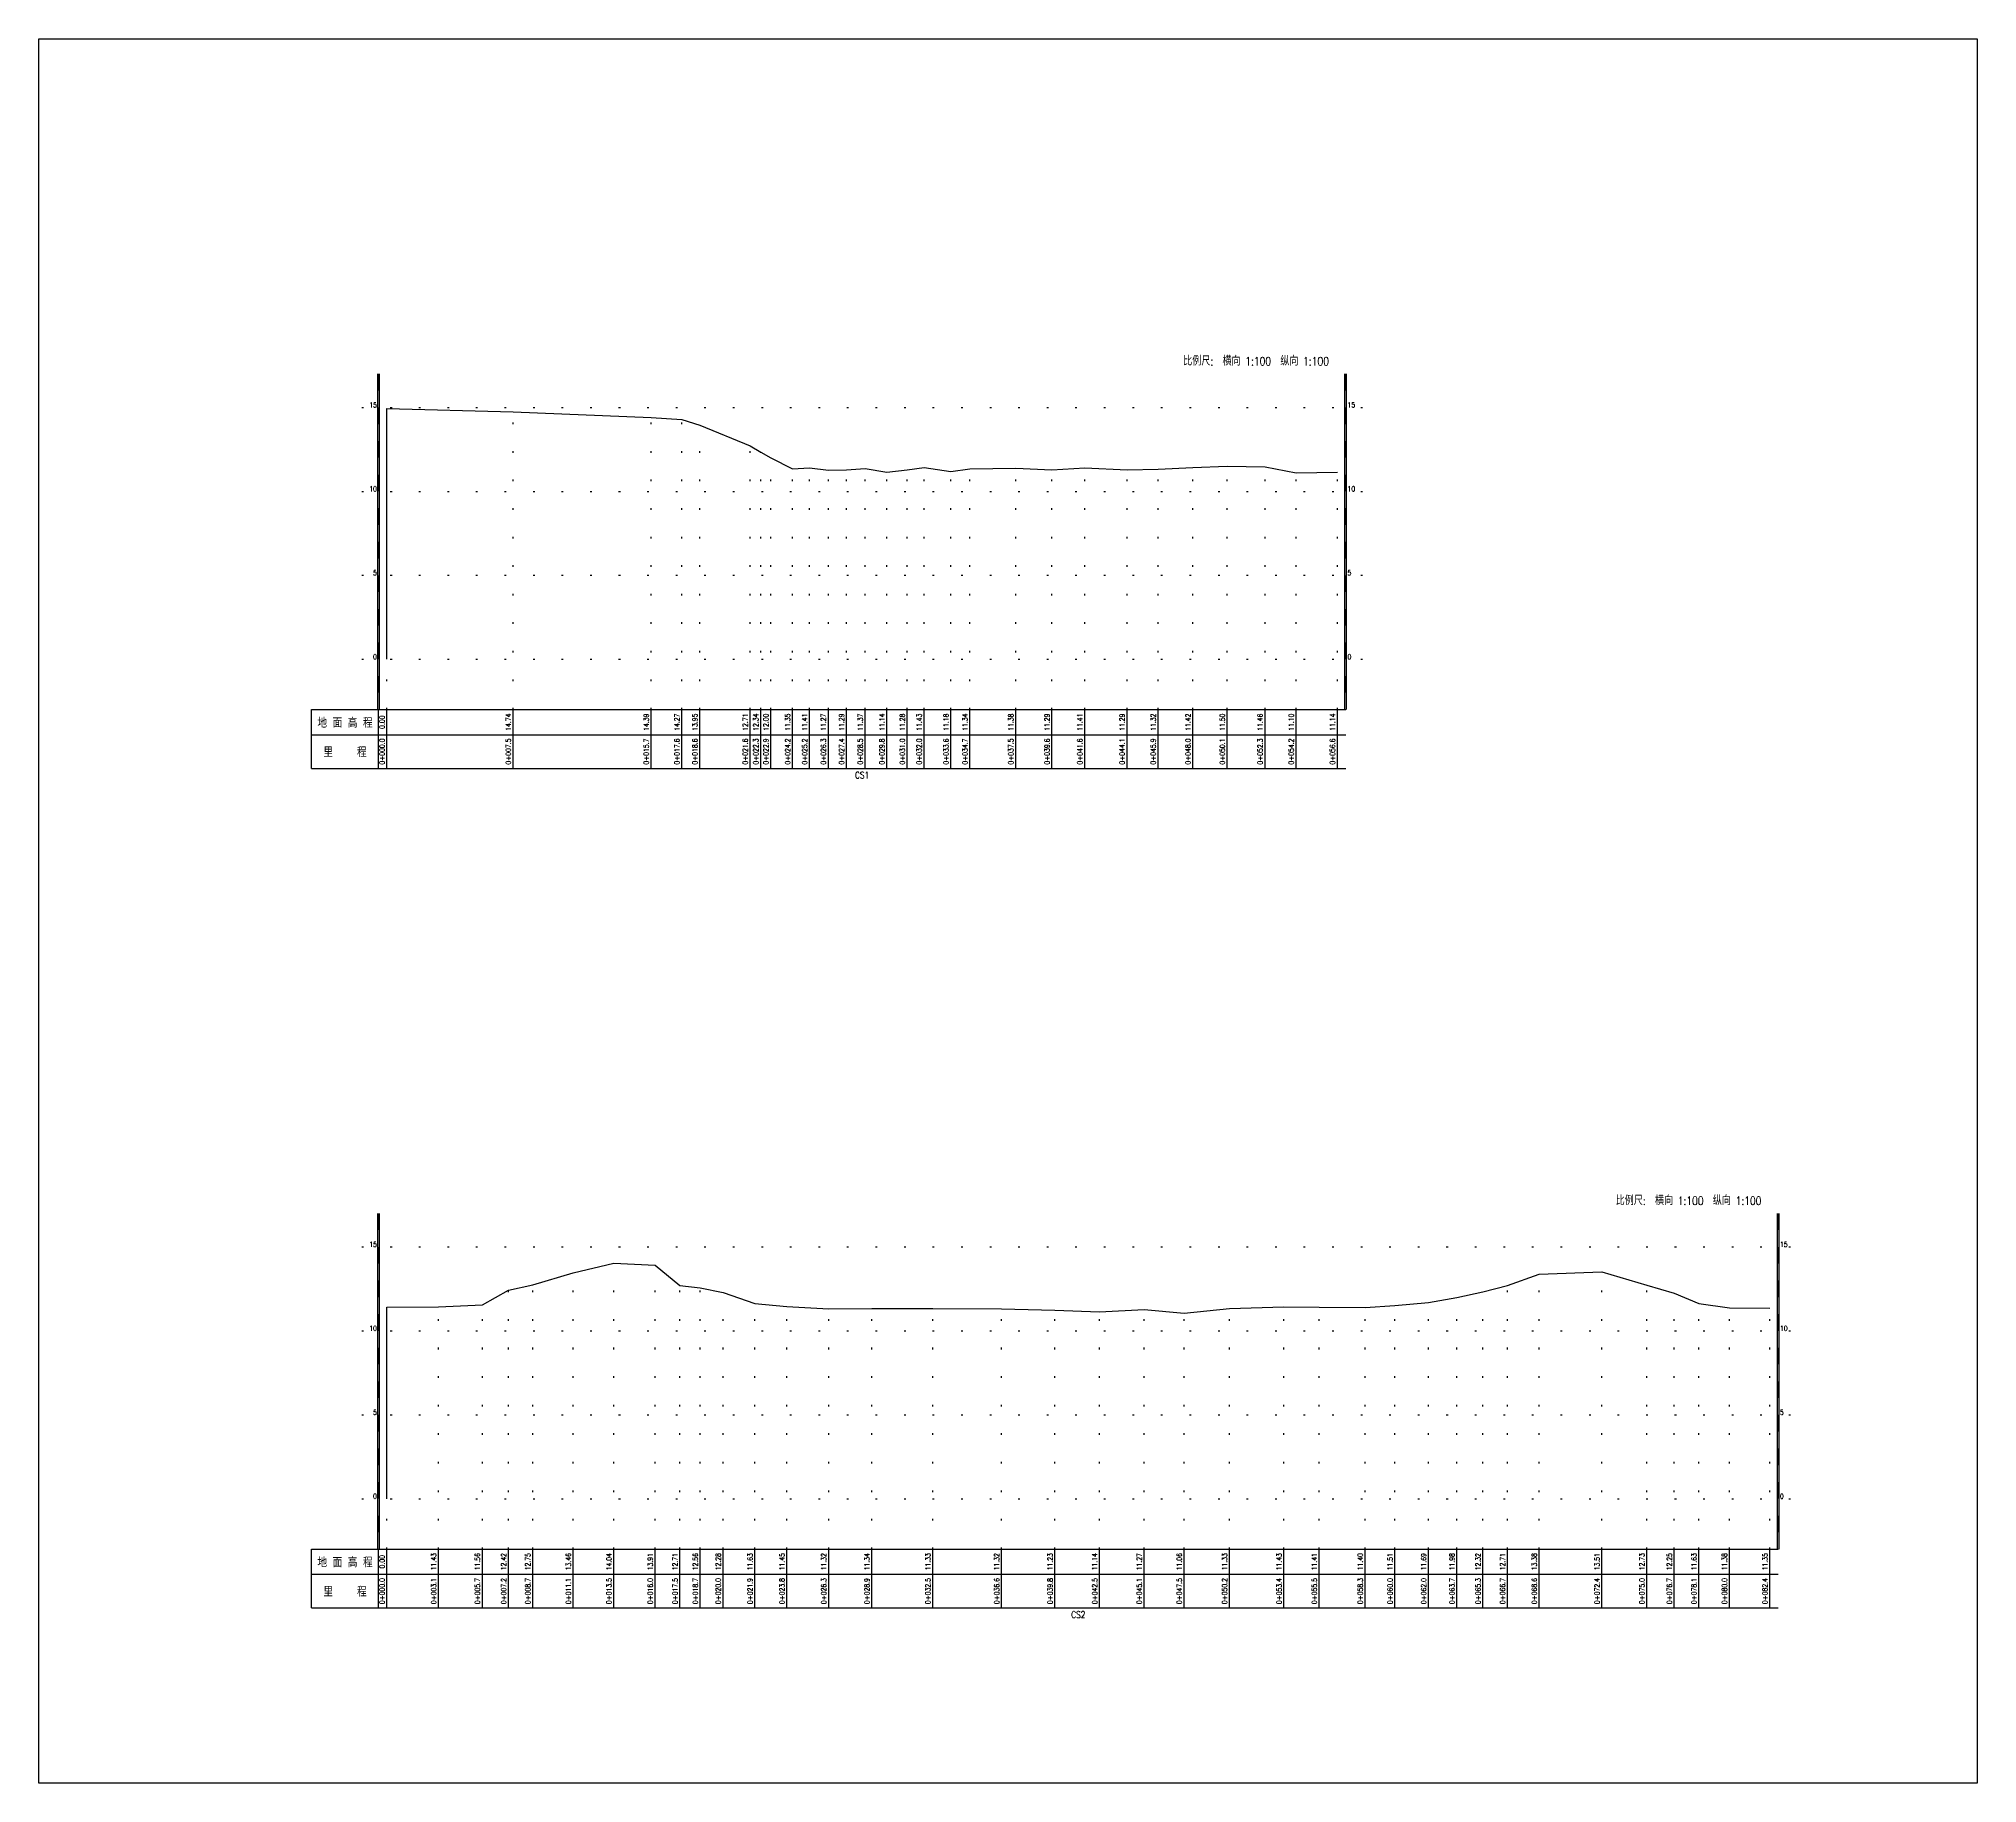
# Model space of a CAD drawing. Extents: x 393506 to 393814, y 3689661 to 3689837.
# Drawn here: x 393698.9 to 393814.3, y 3689732.8 to 3689836.7 of the extents above; entities that cross this region are included whole.
import ezdxf
from ezdxf.enums import TextEntityAlignment as Align

# ---------------------------------------------------------------- set-up
doc = ezdxf.new("R2010")
doc.units = 0
doc.linetypes.add('X4', pattern=[1.6, 0, -1.6])
doc.layers.get('0').update_dxf_attribs({"linetype": 'CONTINUOUS'})
for name, color, linetype in [('dmx', 1, 'CONTINUOUS'), ('zdm1', 2, 'CONTINUOUS'), ('ZDMT5', 3, 'CONTINUOUS')]:
    doc.layers.add(name, color=color, linetype=linetype)
doc.styles.add('HZ', font='rs.shx', dxfattribs={"width": 0.8, "bigfont": 'hztxt.shx'})

msp = doc.modelspace()

# ---------------------------------------------------------------- linework, layer by layer
at = {"linetype": 'Continuous'}
msp.add_lwpolyline([(393698.88, 3689836.72), (393814.34, 3689836.72), (393814.34, 3689732.83), (393698.88, 3689732.83)], close=True, dxfattribs=at)
at = {"layer": 'dmx', "linetype": 'Continuous', "flags": 128}
for points in [[(393719.62, 3689799.77), (393719.62, 3689814.7), (393727.14, 3689814.51), (393735.35, 3689814.16), (393737.18, 3689814.04), (393738.25, 3689813.72), (393741.25, 3689812.48), (393741.88, 3689812.11), (393742.48, 3689811.77), (393743.78, 3689811.12), (393744.79, 3689811.18), (393745.91, 3689811.04), (393746.99, 3689811.06), (393748.1, 3689811.14), (393749.39, 3689810.91), (393750.61, 3689811.05), (393751.61, 3689811.2), (393753.21, 3689810.95), (393754.34, 3689811.11), (393757.07, 3689811.15), (393759.23, 3689811.06), (393761.18, 3689811.18), (393763.7, 3689811.06), (393765.55, 3689811.09), (393767.62, 3689811.19), (393769.67, 3689811.27), (393771.92, 3689811.23), (393773.77, 3689810.87), (393776.23, 3689810.91)], [(393719.62, 3689749.77), (393719.62, 3689761.19), (393722.69, 3689761.2), (393725.3, 3689761.33), (393726.86, 3689762.19), (393728.3, 3689762.52), (393730.72, 3689763.23), (393733.13, 3689763.81), (393735.59, 3689763.68), (393737.07, 3689762.48), (393738.28, 3689762.33), (393739.64, 3689762.05), (393741.54, 3689761.4), (393743.44, 3689761.22), (393745.93, 3689761.09), (393748.5, 3689761.11), (393752.13, 3689761.1), (393756.23, 3689761.09), (393759.41, 3689761), (393762.07, 3689760.91), (393764.72, 3689761.04), (393767.1, 3689760.83), (393769.8, 3689761.1), (393773.05, 3689761.2), (393775.15, 3689761.18), (393777.88, 3689761.17), (393779.66, 3689761.28), (393781.66, 3689761.46), (393783.35, 3689761.75), (393784.9, 3689762.09), (393786.36, 3689762.48), (393788.25, 3689763.15), (393791.99, 3689763.28), (393794.66, 3689762.5), (393796.3, 3689762.02), (393797.76, 3689761.4), (393799.58, 3689761.15), (393801.99, 3689761.12)]]:
    msp.add_lwpolyline(points, dxfattribs=at)
at = {"layer": 'zdm1', "linetype": 'Continuous'}
for p, q in [((393719.07, 3689796.77), (393719.07, 3689816.77)), ((393719.17, 3689796.77), (393719.17, 3689816.77)), ((393776.68, 3689796.77), (393776.68, 3689816.77)), ((393776.78, 3689796.77), (393776.78, 3689816.77)), ((393715.12, 3689796.77), (393719.62, 3689796.77)), ((393715.12, 3689793.27), (393715.12, 3689796.77)), ((393719.12, 3689793.27), (393719.12, 3689796.77)), ((393719.62, 3689796.77), (393776.73, 3689796.77)), ((393715.12, 3689795.27), (393776.73, 3689795.27)), ((393715.12, 3689793.27), (393776.73, 3689793.27)), ((393719.07, 3689746.77), (393719.07, 3689766.77)), ((393719.17, 3689746.77), (393719.17, 3689766.77)), ((393802.44, 3689746.77), (393802.44, 3689766.77)), ((393802.54, 3689746.77), (393802.54, 3689766.77)), ((393715.12, 3689746.77), (393719.62, 3689746.77)), ((393715.12, 3689743.27), (393715.12, 3689746.77)), ((393719.12, 3689743.27), (393719.12, 3689746.77)), ((393719.62, 3689746.77), (393802.49, 3689746.77)), ((393715.12, 3689745.27), (393802.49, 3689745.27)), ((393715.12, 3689743.27), (393802.49, 3689743.27))]:
    msp.add_line(p, q, dxfattribs=at)
at = {"layer": 'zdm1', "linetype": 'X4'}
for p, q in [((393718.12, 3689814.77), (393777.73, 3689814.77)), ((393718.12, 3689809.77), (393777.73, 3689809.77)), ((393718.12, 3689804.77), (393777.73, 3689804.77)), ((393718.12, 3689799.77), (393777.73, 3689799.77)), ((393718.12, 3689764.77), (393803.49, 3689764.77)), ((393718.12, 3689759.77), (393803.49, 3689759.77)), ((393718.12, 3689754.77), (393803.49, 3689754.77)), ((393718.12, 3689749.77), (393803.49, 3689749.77))]:
    msp.add_line(p, q, dxfattribs=at)
at = {"layer": 'zdm1', "linetype": 'Continuous', "const_width": 0.1, "flags": 128}
for points in [[(393719.12, 3689815.77), (393719.12, 3689816.77)], [(393776.73, 3689815.77), (393776.73, 3689816.77)], [(393719.12, 3689813.77), (393719.12, 3689814.77)], [(393776.73, 3689813.77), (393776.73, 3689814.77)], [(393719.12, 3689811.77), (393719.12, 3689812.77)], [(393776.73, 3689811.77), (393776.73, 3689812.77)], [(393719.12, 3689809.77), (393719.12, 3689810.77)], [(393776.73, 3689809.77), (393776.73, 3689810.77)], [(393719.12, 3689807.77), (393719.12, 3689808.77)], [(393776.73, 3689807.77), (393776.73, 3689808.77)], [(393719.12, 3689805.77), (393719.12, 3689806.77)], [(393776.73, 3689805.77), (393776.73, 3689806.77)], [(393719.12, 3689803.77), (393719.12, 3689804.77)], [(393776.73, 3689803.77), (393776.73, 3689804.77)], [(393719.12, 3689801.77), (393719.12, 3689802.77)], [(393776.73, 3689801.77), (393776.73, 3689802.77)], [(393719.12, 3689799.77), (393719.12, 3689800.77)], [(393776.73, 3689799.77), (393776.73, 3689800.77)], [(393719.12, 3689797.77), (393719.12, 3689798.77)], [(393776.73, 3689797.77), (393776.73, 3689798.77)], [(393719.12, 3689765.77), (393719.12, 3689766.77)], [(393802.49, 3689765.77), (393802.49, 3689766.77)], [(393719.12, 3689763.77), (393719.12, 3689764.77)], [(393802.49, 3689763.77), (393802.49, 3689764.77)], [(393719.12, 3689761.77), (393719.12, 3689762.77)], [(393802.49, 3689761.77), (393802.49, 3689762.77)], [(393719.12, 3689759.77), (393719.12, 3689760.77)], [(393802.49, 3689759.77), (393802.49, 3689760.77)], [(393719.12, 3689757.77), (393719.12, 3689758.77)], [(393802.49, 3689757.77), (393802.49, 3689758.77)], [(393719.12, 3689755.77), (393719.12, 3689756.77)], [(393802.49, 3689755.77), (393802.49, 3689756.77)], [(393719.12, 3689753.77), (393719.12, 3689754.77)], [(393802.49, 3689753.77), (393802.49, 3689754.77)], [(393719.12, 3689751.77), (393719.12, 3689752.77)], [(393802.49, 3689751.77), (393802.49, 3689752.77)], [(393719.12, 3689749.77), (393719.12, 3689750.77)], [(393802.49, 3689749.77), (393802.49, 3689750.77)], [(393719.12, 3689747.77), (393719.12, 3689748.77)], [(393802.49, 3689747.77), (393802.49, 3689748.77)]]:
    msp.add_lwpolyline(points, dxfattribs=at)
at = {"layer": 'ZDMT5', "linetype": 'X4'}
for p, q in [((393719.62, 3689796.77), (393719.62, 3689814.7)), ((393727.14, 3689796.77), (393727.14, 3689814.51)), ((393735.35, 3689796.77), (393735.35, 3689814.16)), ((393737.18, 3689796.77), (393737.18, 3689814.04)), ((393738.25, 3689796.77), (393738.25, 3689813.72)), ((393741.25, 3689796.77), (393741.25, 3689812.48)), ((393741.88, 3689796.77), (393741.88, 3689812.11)), ((393742.48, 3689796.77), (393742.48, 3689811.77)), ((393743.78, 3689796.77), (393743.78, 3689811.12)), ((393744.79, 3689796.77), (393744.79, 3689811.18)), ((393745.91, 3689796.77), (393745.91, 3689811.04)), ((393746.99, 3689796.77), (393746.99, 3689811.06)), ((393748.1, 3689796.77), (393748.1, 3689811.14)), ((393749.39, 3689796.77), (393749.39, 3689810.91)), ((393750.61, 3689796.77), (393750.61, 3689811.05)), ((393751.61, 3689796.77), (393751.61, 3689811.2)), ((393753.21, 3689796.77), (393753.21, 3689810.95)), ((393754.34, 3689796.77), (393754.34, 3689811.11)), ((393757.07, 3689796.77), (393757.07, 3689811.15)), ((393759.23, 3689796.77), (393759.23, 3689811.06)), ((393761.18, 3689796.77), (393761.18, 3689811.18)), ((393763.7, 3689796.77), (393763.7, 3689811.06)), ((393765.55, 3689796.77), (393765.55, 3689811.09)), ((393767.62, 3689796.77), (393767.62, 3689811.19)), ((393769.67, 3689796.77), (393769.67, 3689811.27)), ((393771.92, 3689796.77), (393771.92, 3689811.23)), ((393773.77, 3689796.77), (393773.77, 3689810.87)), ((393776.23, 3689796.77), (393776.23, 3689810.91)), ((393719.62, 3689796.77), (393719.62, 3689799.77)), ((393730.72, 3689746.77), (393730.72, 3689763.23)), ((393733.13, 3689746.77), (393733.13, 3689763.81)), ((393735.59, 3689746.77), (393735.59, 3689763.68)), ((393788.25, 3689746.77), (393788.25, 3689763.15)), ((393791.99, 3689746.77), (393791.99, 3689763.28)), ((393726.86, 3689746.77), (393726.86, 3689762.19)), ((393728.3, 3689746.77), (393728.3, 3689762.52)), ((393737.07, 3689746.77), (393737.07, 3689762.48)), ((393738.28, 3689746.77), (393738.28, 3689762.33)), ((393739.64, 3689746.77), (393739.64, 3689762.05)), ((393784.9, 3689746.77), (393784.9, 3689762.09)), ((393786.36, 3689746.77), (393786.36, 3689762.48)), ((393794.66, 3689746.77), (393794.66, 3689762.5)), ((393796.3, 3689746.77), (393796.3, 3689762.02)), ((393719.62, 3689746.77), (393719.62, 3689761.19)), ((393722.69, 3689746.77), (393722.69, 3689761.2)), ((393725.3, 3689746.77), (393725.3, 3689761.33)), ((393741.54, 3689746.77), (393741.54, 3689761.4)), ((393743.44, 3689746.77), (393743.44, 3689761.22)), ((393745.93, 3689746.77), (393745.93, 3689761.09)), ((393748.5, 3689746.77), (393748.5, 3689761.11)), ((393752.13, 3689746.77), (393752.13, 3689761.1)), ((393756.23, 3689746.77), (393756.23, 3689761.09)), ((393759.41, 3689746.77), (393759.41, 3689761)), ((393762.07, 3689746.77), (393762.07, 3689760.91)), ((393764.72, 3689746.77), (393764.72, 3689761.04)), ((393769.8, 3689746.77), (393769.8, 3689761.1)), ((393773.05, 3689746.77), (393773.05, 3689761.2)), ((393775.15, 3689746.77), (393775.15, 3689761.18)), ((393777.88, 3689746.77), (393777.88, 3689761.17)), ((393779.66, 3689746.77), (393779.66, 3689761.28)), ((393781.66, 3689746.77), (393781.66, 3689761.46)), ((393783.35, 3689746.77), (393783.35, 3689761.75)), ((393797.76, 3689746.77), (393797.76, 3689761.4)), ((393799.58, 3689746.77), (393799.58, 3689761.15)), ((393801.99, 3689746.77), (393801.99, 3689761.12)), ((393767.1, 3689746.77), (393767.1, 3689760.83)), ((393719.62, 3689746.77), (393719.62, 3689749.77))]:
    msp.add_line(p, q, dxfattribs=at)
at = {"layer": 'ZDMT5', "linetype": 'Continuous'}
for p, q in [((393719.62, 3689793.27), (393719.62, 3689796.77)), ((393727.14, 3689793.27), (393727.14, 3689796.77)), ((393735.35, 3689793.27), (393735.35, 3689796.77)), ((393737.18, 3689793.27), (393737.18, 3689796.77)), ((393738.25, 3689793.27), (393738.25, 3689796.77)), ((393741.25, 3689793.27), (393741.25, 3689796.77)), ((393741.88, 3689793.27), (393741.88, 3689796.77)), ((393742.48, 3689793.27), (393742.48, 3689796.77)), ((393743.78, 3689793.27), (393743.78, 3689796.77)), ((393744.79, 3689793.27), (393744.79, 3689796.77)), ((393745.91, 3689793.27), (393745.91, 3689796.77)), ((393746.99, 3689793.27), (393746.99, 3689796.77)), ((393748.1, 3689793.27), (393748.1, 3689796.77)), ((393749.39, 3689793.27), (393749.39, 3689796.77)), ((393750.61, 3689793.27), (393750.61, 3689796.77)), ((393751.61, 3689793.27), (393751.61, 3689796.77)), ((393753.21, 3689793.27), (393753.21, 3689796.77)), ((393754.34, 3689793.27), (393754.34, 3689796.77)), ((393757.07, 3689793.27), (393757.07, 3689796.77)), ((393759.23, 3689793.27), (393759.23, 3689796.77)), ((393761.18, 3689793.27), (393761.18, 3689796.77)), ((393763.7, 3689793.27), (393763.7, 3689796.77)), ((393765.55, 3689793.27), (393765.55, 3689796.77)), ((393767.62, 3689793.27), (393767.62, 3689796.77)), ((393769.67, 3689793.27), (393769.67, 3689796.77)), ((393771.92, 3689793.27), (393771.92, 3689796.77)), ((393773.77, 3689793.27), (393773.77, 3689796.77)), ((393776.23, 3689793.27), (393776.23, 3689796.77)), ((393719.62, 3689743.27), (393719.62, 3689746.77)), ((393722.69, 3689743.27), (393722.69, 3689746.77)), ((393725.3, 3689743.27), (393725.3, 3689746.77)), ((393726.86, 3689743.27), (393726.86, 3689746.77)), ((393728.3, 3689743.27), (393728.3, 3689746.77)), ((393730.72, 3689743.27), (393730.72, 3689746.77)), ((393733.13, 3689743.27), (393733.13, 3689746.77)), ((393735.59, 3689743.27), (393735.59, 3689746.77)), ((393737.07, 3689743.27), (393737.07, 3689746.77)), ((393738.28, 3689743.27), (393738.28, 3689746.77)), ((393739.64, 3689743.27), (393739.64, 3689746.77)), ((393741.54, 3689743.27), (393741.54, 3689746.77)), ((393743.44, 3689743.27), (393743.44, 3689746.77)), ((393745.93, 3689743.27), (393745.93, 3689746.77)), ((393748.5, 3689743.27), (393748.5, 3689746.77)), ((393752.13, 3689743.27), (393752.13, 3689746.77)), ((393756.23, 3689743.27), (393756.23, 3689746.77)), ((393759.41, 3689743.27), (393759.41, 3689746.77)), ((393762.07, 3689743.27), (393762.07, 3689746.77)), ((393764.72, 3689743.27), (393764.72, 3689746.77)), ((393767.1, 3689743.27), (393767.1, 3689746.77)), ((393769.8, 3689743.27), (393769.8, 3689746.77)), ((393773.05, 3689743.27), (393773.05, 3689746.77)), ((393775.15, 3689743.27), (393775.15, 3689746.77)), ((393777.88, 3689743.27), (393777.88, 3689746.77)), ((393779.66, 3689743.27), (393779.66, 3689746.77)), ((393781.66, 3689743.27), (393781.66, 3689746.77)), ((393783.35, 3689743.27), (393783.35, 3689746.77)), ((393784.9, 3689743.27), (393784.9, 3689746.77)), ((393786.36, 3689743.27), (393786.36, 3689746.77)), ((393788.25, 3689743.27), (393788.25, 3689746.77)), ((393791.99, 3689743.27), (393791.99, 3689746.77)), ((393794.66, 3689743.27), (393794.66, 3689746.77)), ((393796.3, 3689743.27), (393796.3, 3689746.77)), ((393797.76, 3689743.27), (393797.76, 3689746.77)), ((393799.58, 3689743.27), (393799.58, 3689746.77)), ((393801.99, 3689743.27), (393801.99, 3689746.77))]:
    msp.add_line(p, q, dxfattribs=at)

# ---------------------------------------------------------------- texts
at = {"layer": 'zdm1', "linetype": 'Continuous', "style": 'HZ', "width": 0.8}
for s, p in [('15', (393719.02, 3689814.77)), ('10', (393719.02, 3689809.77)), ('5', (393719.02, 3689804.77)), ('0', (393719.02, 3689799.77)), ('15', (393719.02, 3689764.77)), ('10', (393719.02, 3689759.77)), ('5', (393719.02, 3689754.77)), ('0', (393719.02, 3689749.77))]:
    msp.add_text(s, height=0.3, dxfattribs=at).set_placement(p, align=Align.RIGHT)
for s, p in [('15', (393776.83, 3689814.77)), ('10', (393776.83, 3689809.77)), ('5', (393776.83, 3689804.77)), ('0', (393776.83, 3689799.77)), ('15', (393802.59, 3689764.77)), ('10', (393802.59, 3689759.77)), ('5', (393802.59, 3689754.77)), ('0', (393802.59, 3689749.77))]:
    msp.add_text(s, height=0.3, dxfattribs=at).set_placement(p)
for s, height, p in [('地 面 高 程', 0.6, (393717.12, 3689796.02)), ('里    程', 0.6, (393717.12, 3689794.27)), ('CS1', 0.4, (393747.92, 3689792.87)), ('地 面 高 程', 0.6, (393717.12, 3689746.02)), ('里    程', 0.6, (393717.12, 3689744.27)), ('CS2', 0.4, (393760.8, 3689742.87))]:
    msp.add_text(s, height=height, dxfattribs=at).set_placement(p, align=Align.MIDDLE)
at = {"layer": 'ZDMT5', "linetype": 'Continuous', "style": 'HZ', "width": 0.8}
for p in [(393775.73, 3689817.27), (393801.49, 3689767.27)]:
    msp.add_text('比例尺:  横向 1:100  纵向 1:100', height=0.5, dxfattribs=at).set_placement(p, align=Align.RIGHT)
for s, p in [('0.00', (393719.57, 3689796.02)), ('14.74', (393727.09, 3689796.02)), ('14.39', (393735.3, 3689796.02)), ('14.27', (393737.13, 3689796.02)), ('13.95', (393738.2, 3689796.02)), ('12.71', (393741.2, 3689796.02)), ('12.34', (393741.83, 3689796.02)), ('12.00', (393742.43, 3689796.02)), ('11.35', (393743.73, 3689796.02)), ('11.41', (393744.74, 3689796.02)), ('11.27', (393745.86, 3689796.02)), ('11.29', (393746.94, 3689796.02)), ('11.37', (393748.05, 3689796.02)), ('11.14', (393749.34, 3689796.02)), ('11.28', (393750.56, 3689796.02)), ('11.43', (393751.56, 3689796.02)), ('11.18', (393753.16, 3689796.02)), ('11.34', (393754.29, 3689796.02)), ('11.38', (393757.02, 3689796.02)), ('11.29', (393759.18, 3689796.02)), ('11.41', (393761.13, 3689796.02)), ('11.29', (393763.65, 3689796.02)), ('11.32', (393765.5, 3689796.02)), ('11.42', (393767.57, 3689796.02)), ('11.50', (393769.62, 3689796.02)), ('11.46', (393771.87, 3689796.02)), ('11.10', (393773.72, 3689796.02)), ('11.14', (393776.18, 3689796.02)), ('0+000.0', (393719.57, 3689794.27)), ('0+007.5', (393727.09, 3689794.27)), ('0+015.7', (393735.3, 3689794.27)), ('0+017.6', (393737.13, 3689794.27)), ('0+018.6', (393738.2, 3689794.27)), ('0+021.6', (393741.2, 3689794.27)), ('0+022.3', (393741.83, 3689794.27)), ('0+022.9', (393742.43, 3689794.27)), ('0+024.2', (393743.73, 3689794.27)), ('0+025.2', (393744.74, 3689794.27)), ('0+026.3', (393745.86, 3689794.27)), ('0+027.4', (393746.94, 3689794.27)), ('0+028.5', (393748.05, 3689794.27)), ('0+029.8', (393749.34, 3689794.27)), ('0+031.0', (393750.56, 3689794.27)), ('0+032.0', (393751.56, 3689794.27)), ('0+033.6', (393753.16, 3689794.27)), ('0+034.7', (393754.29, 3689794.27)), ('0+037.5', (393757.02, 3689794.27)), ('0+039.6', (393759.18, 3689794.27)), ('0+041.6', (393761.13, 3689794.27)), ('0+044.1', (393763.65, 3689794.27)), ('0+045.9', (393765.5, 3689794.27)), ('0+048.0', (393767.57, 3689794.27)), ('0+050.1', (393769.62, 3689794.27)), ('0+052.3', (393771.87, 3689794.27)), ('0+054.2', (393773.72, 3689794.27)), ('0+056.6', (393776.18, 3689794.27)), ('0.00', (393719.57, 3689746.02)), ('11.43', (393722.64, 3689746.02)), ('11.56', (393725.25, 3689746.02)), ('12.42', (393726.81, 3689746.02)), ('12.75', (393728.25, 3689746.02)), ('13.46', (393730.67, 3689746.02)), ('14.04', (393733.08, 3689746.02)), ('13.91', (393735.54, 3689746.02)), ('12.71', (393737.02, 3689746.02)), ('12.56', (393738.23, 3689746.02)), ('12.28', (393739.59, 3689746.02)), ('11.63', (393741.49, 3689746.02)), ('11.45', (393743.39, 3689746.02)), ('11.32', (393745.88, 3689746.02)), ('11.34', (393748.45, 3689746.02)), ('11.33', (393752.08, 3689746.02)), ('11.32', (393756.18, 3689746.02)), ('11.23', (393759.36, 3689746.02)), ('11.14', (393762.02, 3689746.02)), ('11.27', (393764.67, 3689746.02)), ('11.06', (393767.05, 3689746.02)), ('11.33', (393769.75, 3689746.02)), ('11.43', (393773, 3689746.02)), ('11.41', (393775.1, 3689746.02)), ('11.40', (393777.83, 3689746.02)), ('11.51', (393779.61, 3689746.02)), ('11.69', (393781.61, 3689746.02)), ('11.98', (393783.3, 3689746.02)), ('12.32', (393784.85, 3689746.02)), ('12.71', (393786.31, 3689746.02)), ('13.38', (393788.2, 3689746.02)), ('13.51', (393791.94, 3689746.02)), ('12.73', (393794.61, 3689746.02)), ('12.25', (393796.25, 3689746.02)), ('11.63', (393797.71, 3689746.02)), ('11.38', (393799.53, 3689746.02)), ('11.35', (393801.94, 3689746.02)), ('0+000.0', (393719.57, 3689744.27)), ('0+003.1', (393722.64, 3689744.27)), ('0+005.7', (393725.25, 3689744.27)), ('0+007.2', (393726.81, 3689744.27)), ('0+008.7', (393728.25, 3689744.27)), ('0+011.1', (393730.67, 3689744.27)), ('0+013.5', (393733.08, 3689744.27)), ('0+016.0', (393735.54, 3689744.27)), ('0+017.5', (393737.02, 3689744.27)), ('0+018.7', (393738.23, 3689744.27)), ('0+020.0', (393739.59, 3689744.27)), ('0+021.9', (393741.49, 3689744.27)), ('0+023.8', (393743.39, 3689744.27)), ('0+026.3', (393745.88, 3689744.27)), ('0+028.9', (393748.45, 3689744.27)), ('0+032.5', (393752.08, 3689744.27)), ('0+036.6', (393756.18, 3689744.27)), ('0+039.8', (393759.36, 3689744.27)), ('0+042.5', (393762.02, 3689744.27)), ('0+045.1', (393764.67, 3689744.27)), ('0+047.5', (393767.05, 3689744.27)), ('0+050.2', (393769.75, 3689744.27)), ('0+053.4', (393773, 3689744.27)), ('0+055.5', (393775.1, 3689744.27)), ('0+058.3', (393777.83, 3689744.27)), ('0+060.0', (393779.61, 3689744.27)), ('0+062.0', (393781.61, 3689744.27)), ('0+063.7', (393783.3, 3689744.27)), ('0+065.3', (393784.85, 3689744.27)), ('0+066.7', (393786.31, 3689744.27)), ('0+068.6', (393788.2, 3689744.27)), ('0+072.4', (393791.94, 3689744.27)), ('0+075.0', (393794.61, 3689744.27)), ('0+076.7', (393796.25, 3689744.27)), ('0+078.1', (393797.71, 3689744.27)), ('0+080.0', (393799.53, 3689744.27)), ('0+082.4', (393801.94, 3689744.27))]:
    msp.add_text(s, height=0.3, rotation=90, dxfattribs=at).set_placement(p, align=Align.BOTTOM_CENTER)

doc.saveas('drawing.dxf')
